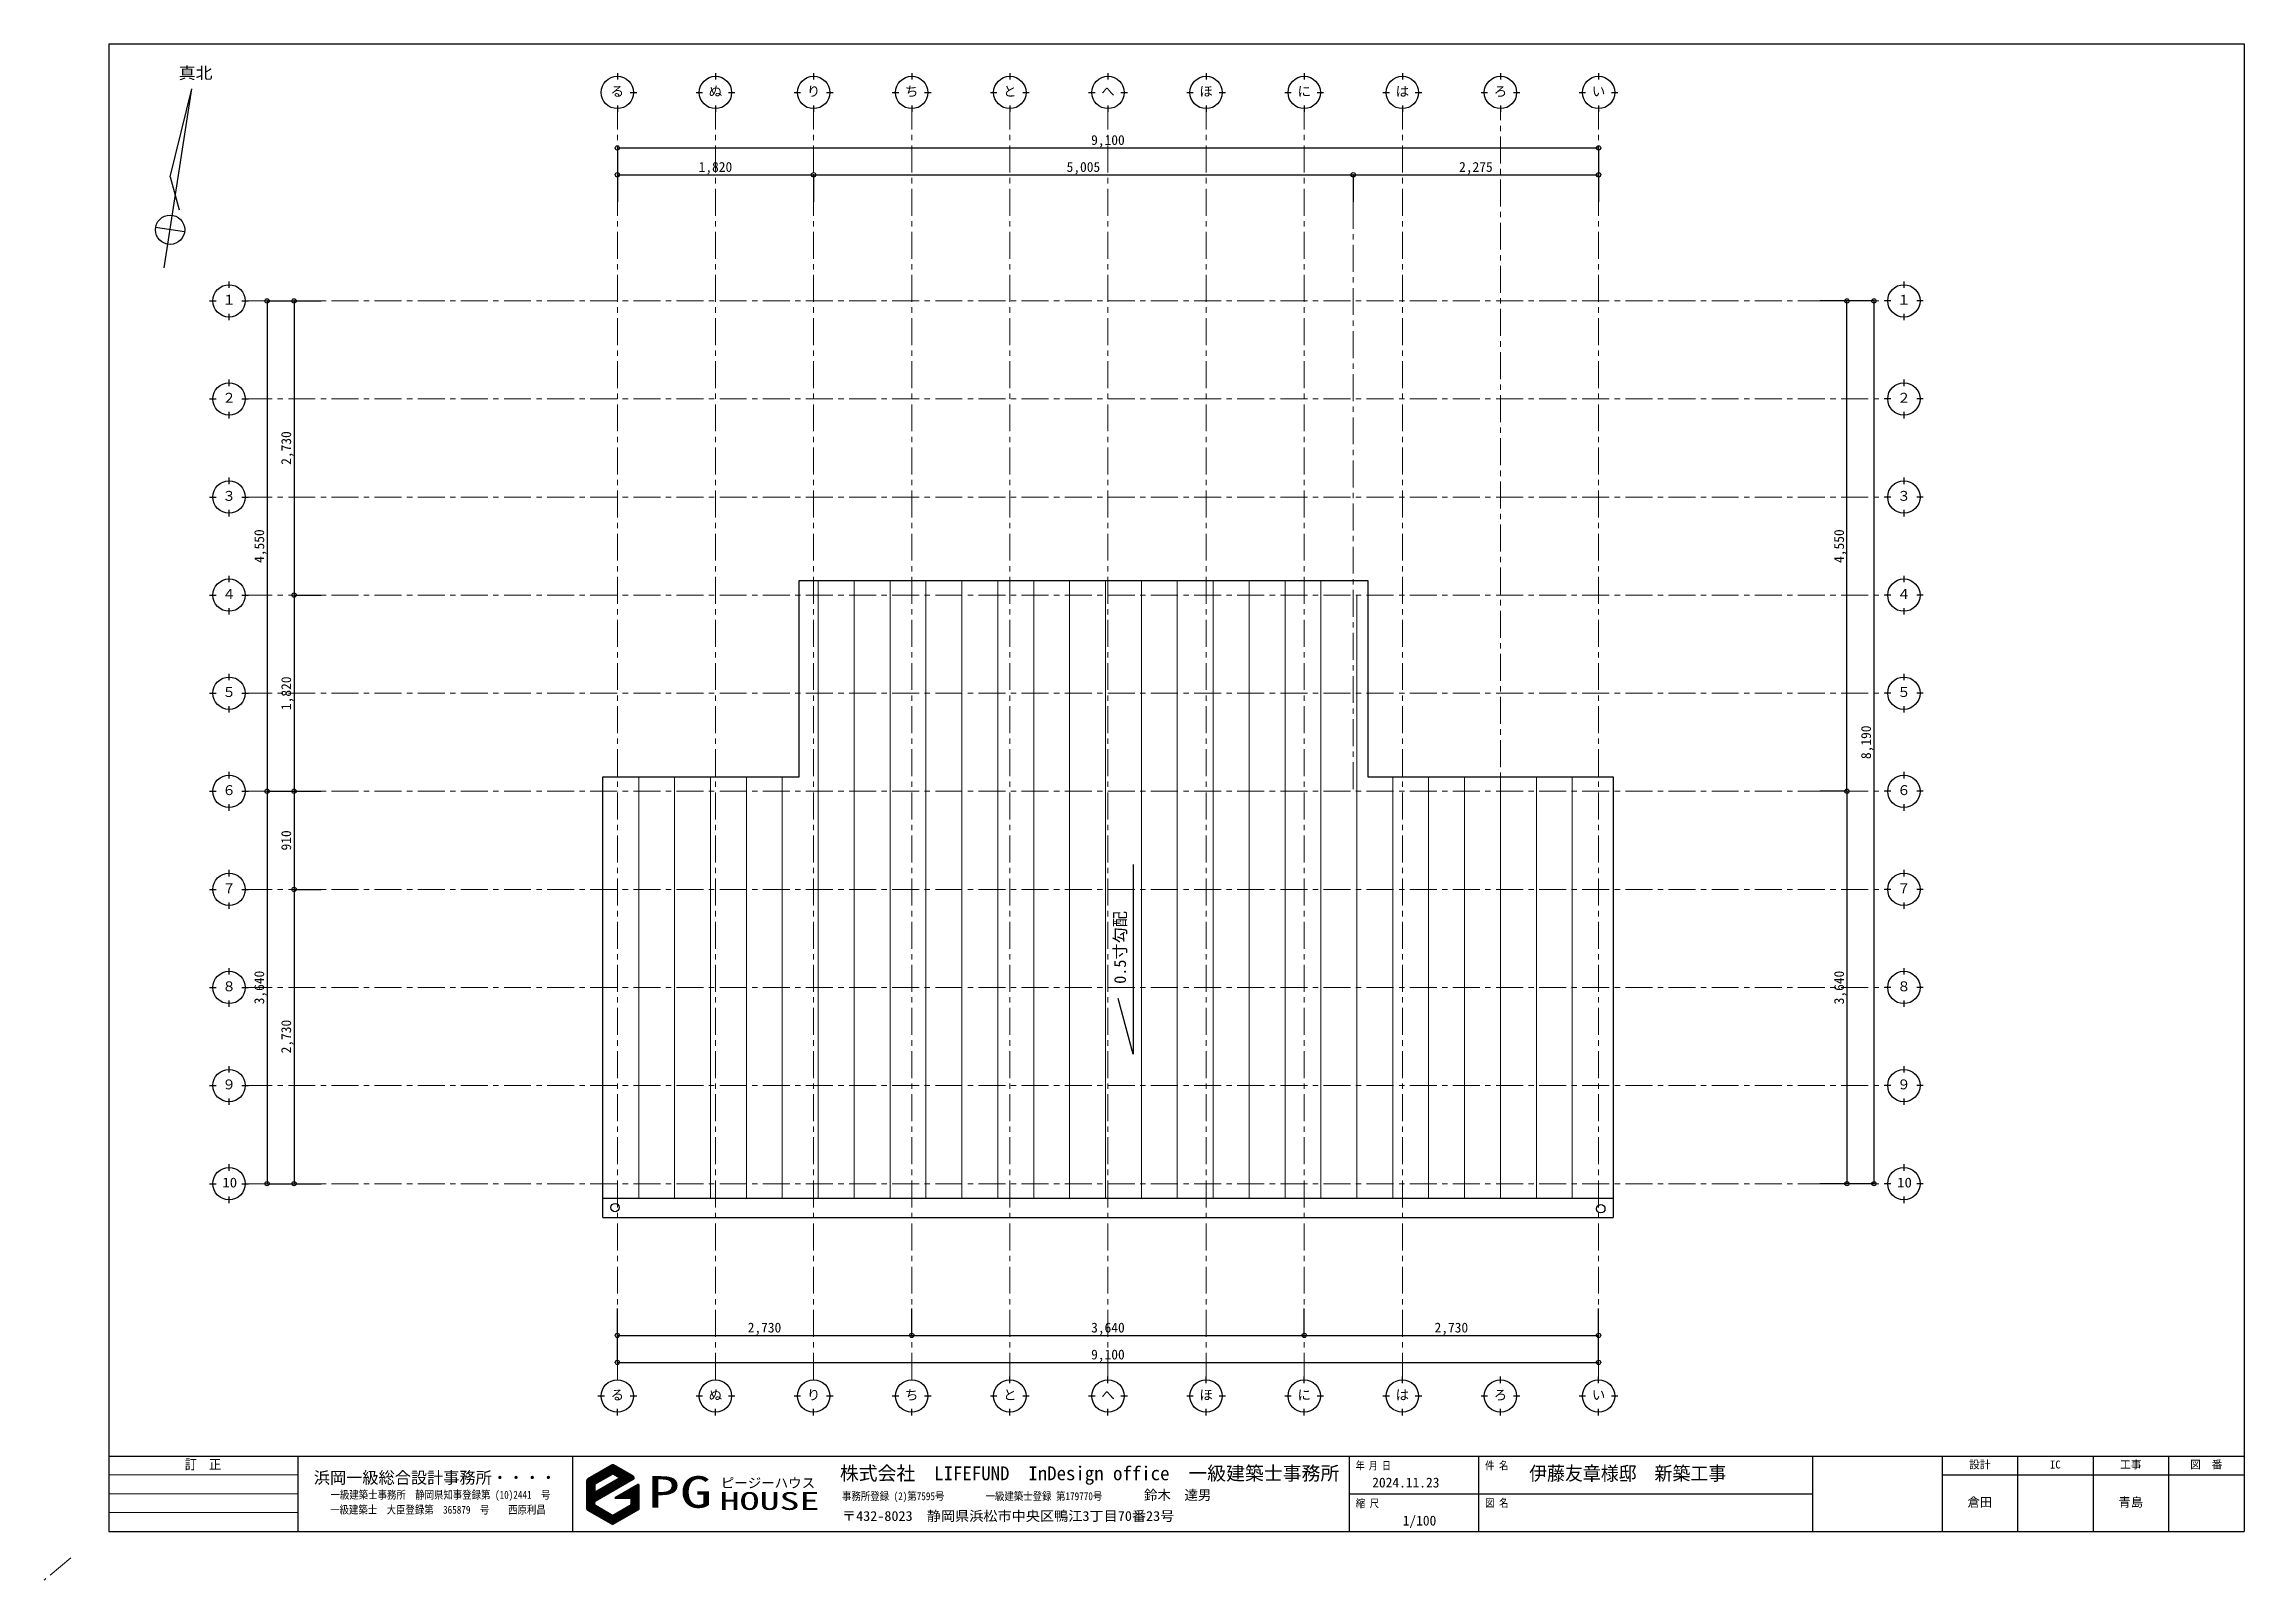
# Model space of a CAD drawing. Units: millimetres at full size, sheet at 1:50. Extents: x -21826 to 54909, y -26252 to 22610.
# Drawn here: x 34507 to 54909, y -7408 to 6842 of the extents above; entities that cross this region are included whole.
import ezdxf
from ezdxf.enums import TextEntityAlignment as Align

# ---------------------------------------------------------------- set-up
doc = ezdxf.new("R2010")
doc.units = ezdxf.units.MM
doc.header["$LTSCALE"] = 50
doc.header["$PDMODE"] = 32
doc.header["$PDSIZE"] = 40
doc.linetypes.add('CHAIN1', pattern=[8, 5, -1, 1, -1])
for name, color, linetype, lineweight in [('3-1_通り芯・通り番号', 7, 'Continuous', 25), ('3-8_ハッチング', 4, 'Continuous', 9), ('3-9_建築設備', 5, 'Continuous', 25), ('3-A_文字', 7, 'Continuous', 25), ('3-F_寸法・方位', 7, 'Continuous', 25), ('F-1_凡例（一般）', 7, 'Continuous', 25), ('F-F_図面枠（共通）', 7, 'Continuous', 25)]:
    doc.layers.add(name, color=color, linetype=linetype, lineweight=lineweight)
doc.styles.add('ＭＳ ゴシック', font='')
doc.styles.get('ＭＳ ゴシック').set_extended_font_data('MS Gothic')

msp = doc.modelspace()

# ---------------------------------------------------------------- texts
at = {"layer": '3-9_建築設備', "color": 7, "style": 'ＭＳ ゴシック', "width": 1.05}
msp.add_text('真北', height=110, dxfattribs=at).set_placement((35754.42, 6485.03), align=Align.BOTTOM_LEFT)
at = {"layer": '3-A_文字', "style": 'ＭＳ ゴシック'}
for s, p in [('る', (39761.18, 6329.82)), ('ぬ', (40671.18, 6329.82)), ('り', (41581.18, 6329.82)), ('ち', (42491.18, 6329.82)), ('と', (43401.18, 6329.82)), ('へ', (44311.18, 6329.82)), ('ほ', (45221.18, 6329.82)), ('に', (46131.18, 6329.82)), ('は', (47041.18, 6329.82)), ('ろ', (47951.18, 6329.82)), ('い', (48861.18, 6329.82)), ('１', (36160.26, 4396.3)), ('１', (51692.47, 4396.3)), ('２', (36160.26, 3486.3)), ('２', (51692.47, 3486.3)), ('３', (36160.26, 2576.3)), ('３', (51692.47, 2576.3)), ('４', (36160.26, 1666.3)), ('４', (51692.47, 1666.3)), ('５', (36160.26, 756.3)), ('５', (51692.47, 756.3)), ('６', (36160.26, -153.7)), ('６', (51692.47, -153.7)), ('７', (36160.26, -1063.7)), ('７', (51692.47, -1063.7)), ('８', (36160.26, -1973.7)), ('８', (51692.47, -1973.7)), ('９', (36160.26, -2883.7)), ('９', (51692.47, -2883.7)), ('る', (39761.18, -5763.7)), ('ぬ', (40671.18, -5763.7)), ('り', (41581.18, -5763.7)), ('ち', (42491.18, -5763.7)), ('と', (43401.18, -5763.7)), ('へ', (44311.18, -5763.7)), ('ほ', (45221.18, -5763.7)), ('に', (46131.18, -5763.7)), ('は', (47041.18, -5763.7)), ('ろ', (47951.18, -5763.7)), ('い', (48861.18, -5763.7))]:
    msp.add_text(s, height=91.64, dxfattribs=at).set_placement(p, align=Align.BOTTOM_LEFT)
msp.add_text('0.5寸勾配', height=110, rotation=90, dxfattribs=at).set_placement((44573.9, -1876.82), align=Align.BOTTOM_LEFT)
at = {"layer": '3-A_文字', "style": 'ＭＳ ゴシック', "width": 1.1}
for p in [(36160.26, -3793.7), (51692.47, -3793.7)]:
    msp.add_text('10', height=91.64, dxfattribs=at).set_placement(p, align=Align.BOTTOM_LEFT)
at = {"layer": '3-F_寸法・方位', "style": 'ＭＳ ゴシック'}
for s, p in [('9,100', (44217.43, 5878.09)), ('1,820', (40577.43, 5628.09)), ('5,005', (43989.93, 5628.09)), ('2,275', (47629.93, 5628.09)), ('2,730', (41032.43, -5139.39)), ('3,640', (44217.43, -5139.39)), ('2,730', (47402.43, -5139.39)), ('9,100', (44217.43, -5389.39))]:
    msp.add_text(s, height=91.64, dxfattribs=at).set_placement(p, align=Align.BOTTOM_LEFT)
for s, p in [('2,730', (36825.61, 2937.55)), ('4,550', (36575.61, 2027.55)), ('4,550', (51226.94, 2027.55)), ('1,820', (36825.61, 662.55)), ('8,190', (51476.94, 207.55)), ('910', (36825.61, -639.95)), ('3,640', (36575.61, -2067.45)), ('3,640', (51226.94, -2067.45)), ('2,730', (36825.61, -2522.45))]:
    msp.add_text(s, height=91.64, rotation=90, dxfattribs=at).set_placement(p, align=Align.BOTTOM_LEFT)
at = {"layer": 'F-1_凡例（一般）', "style": 'ＭＳ ゴシック'}
for s, height, width, p in [('PG', 293.3, 1.5, (40104.29, -6826)), ('HOUSE', 165, 1.65, (40772.07, -6807.22)), ('事務所登録 (2)第7595号', 73.31, 0.85, (41907.36, -6689.19)), ('一級建築士登録 第179770号', 73.31, 0.85, (43239.22, -6689.19)), ('〒432-8023\u3000静岡県浜松市中央区鴨江3丁目70番23号', 91.64, 1.05, (41907.05, -6887.55))]:
    msp.add_text(s, height=height, dxfattribs=dict(at, width=width)).set_placement(p, align=Align.BOTTOM_LEFT)
for s, height, p in [('ピージーハウス', 91.64, (40783.29, -6580.67)), ('株式会社\u3000LIFEFUND\u3000InDesign office\u3000一級建築士事務所', 128.3, (41886.9, -6520.72)), ('鈴木\u3000達男', 91.64, (44707.71, -6692.81))]:
    msp.add_text(s, height=height, dxfattribs=at).set_placement(p, align=Align.BOTTOM_LEFT)
at = {"layer": 'F-F_図面枠（共通）', "style": 'ＭＳ ゴシック'}
for s, height, width, p in [('訂\u3000正', 91.64, 0.9, (35811.7, -6408.13)), ('年 月 日', 73.31, 0.8, (46671.42, -6405.49)), ('件 名', 73.31, 0.85, (47871.42, -6405.49)), ('伊藤友章様邸\u3000新築工事', 128.3, 0.95, (48279.33, -6521.96)), ('一級建築士\u3000大臣登録第\u3000365879\u3000号\u3000\u3000西原利昌', 73.31, 0.85, (37160.47, -6814.76)), ('一級建築士事務所\u3000静岡県知事登録第 (10)2441\u3000号', 73.31, 0.85, (37163.85, -6676.17)), ('縮 尺', 73.31, 0.85, (46671.42, -6755.49)), ('図 名', 73.31, 0.85, (47871.77, -6752.25))]:
    msp.add_text(s, height=height, dxfattribs=dict(at, width=width)).set_placement(p, align=Align.BOTTOM_LEFT)
for s, height, p in [('設計', 73.31, (52359.2, -6395.63)), ('IC', 73.31, (53109.2, -6395.63)), ('工事', 73.31, (53759.2, -6395.63)), ('図\u3000番', 73.31, (54409.2, -6395.63)), ('浜岡一級総合設計事務所・・・・', 110, (37008.83, -6546.42)), ('倉田', 84.31, (52344.2, -6753.13)), ('青島', 84.31, (53744.2, -6753.13)), ('1/100', 91.64, (47107.04, -6930.06))]:
    msp.add_text(s, height=height, dxfattribs=at).set_placement(p, align=Align.BOTTOM_LEFT)
at = {"layer": 'F-F_図面枠（共通）', "color": 3, "style": 'ＭＳ ゴシック'}
msp.add_text('2024.11.23', height=91.64, dxfattribs=at).set_placement((46824.43, -6577.13), align=Align.BOTTOM_LEFT)

# ---------------------------------------------------------------- linework, layer by layer
at = {"layer": '3-1_通り芯・通り番号'}
for p, q in [((39823.68, 6572.32), (39823.68, 6512.32)), ((40733.68, 6572.32), (40733.68, 6512.32)), ((41643.68, 6572.32), (41643.68, 6512.32)), ((42553.68, 6572.32), (42553.68, 6512.32)), ((43463.68, 6572.32), (43463.68, 6512.32)), ((44373.68, 6572.32), (44373.68, 6512.32)), ((45283.68, 6572.32), (45283.68, 6512.32)), ((46193.68, 6572.32), (46193.68, 6512.32)), ((47103.68, 6572.32), (47103.68, 6512.32)), ((48013.68, 6572.32), (48013.68, 6512.32)), ((48923.68, 6572.32), (48923.68, 6512.32)), ((39943.68, 6392.32), (40003.68, 6392.32)), ((40553.68, 6392.32), (40613.68, 6392.32)), ((40853.68, 6392.32), (40913.68, 6392.32)), ((41463.68, 6392.32), (41523.68, 6392.32)), ((41763.68, 6392.32), (41823.68, 6392.32)), ((42373.68, 6392.32), (42433.68, 6392.32)), ((42673.68, 6392.32), (42733.68, 6392.32)), ((43283.68, 6392.32), (43343.68, 6392.32)), ((43583.68, 6392.32), (43643.68, 6392.32)), ((44193.68, 6392.32), (44253.68, 6392.32)), ((44493.68, 6392.32), (44553.68, 6392.32)), ((45103.68, 6392.32), (45163.68, 6392.32)), ((45403.68, 6392.32), (45463.68, 6392.32)), ((46013.68, 6392.32), (46073.68, 6392.32)), ((46313.68, 6392.32), (46373.68, 6392.32)), ((46923.68, 6392.32), (46983.68, 6392.32)), ((47223.68, 6392.32), (47283.68, 6392.32)), ((47833.68, 6392.32), (47893.68, 6392.32)), ((48133.68, 6392.32), (48193.68, 6392.32)), ((48743.68, 6392.32), (48803.68, 6392.32)), ((49043.68, 6392.32), (49103.68, 6392.32)), ((39823.68, 6272.32), (39823.68, 6212.32)), ((40733.68, 6272.32), (40733.68, 6212.32)), ((41643.68, 6272.32), (41643.68, 6212.32)), ((42553.68, 6272.32), (42553.68, 6212.32)), ((43463.68, 6272.32), (43463.68, 6212.32)), ((44373.68, 6272.32), (44373.68, 6212.32)), ((45283.68, 6272.32), (45283.68, 6212.32)), ((46193.68, 6272.32), (46193.68, 6212.32)), ((47103.68, 6272.32), (47103.68, 6212.32)), ((48013.68, 6272.32), (48013.68, 6212.32)), ((48923.68, 6272.32), (48923.68, 6212.32)), ((36222.76, 4578.8), (36222.76, 4638.8)), ((51754.97, 4638.8), (51754.97, 4578.8)), ((36042.76, 4458.8), (36102.76, 4458.8)), ((36222.76, 4278.8), (36222.76, 4338.8)), ((36342.76, 4458.8), (36402.76, 4458.8)), ((51634.97, 4458.8), (51574.97, 4458.8)), ((51754.97, 4338.8), (51754.97, 4278.8)), ((51934.97, 4458.8), (51874.97, 4458.8)), ((36222.76, 3668.8), (36222.76, 3728.8)), ((51754.97, 3728.8), (51754.97, 3668.8)), ((36042.76, 3548.8), (36102.76, 3548.8)), ((36342.76, 3548.8), (36402.76, 3548.8)), ((51634.97, 3548.8), (51574.97, 3548.8)), ((51934.97, 3548.8), (51874.97, 3548.8)), ((36222.76, 3368.8), (36222.76, 3428.8)), ((51754.97, 3428.8), (51754.97, 3368.8)), ((36222.76, 2758.8), (36222.76, 2818.8)), ((51754.97, 2818.8), (51754.97, 2758.8)), ((36042.76, 2638.8), (36102.76, 2638.8)), ((36222.76, 2458.8), (36222.76, 2518.8)), ((36342.76, 2638.8), (36402.76, 2638.8)), ((51634.97, 2638.8), (51574.97, 2638.8)), ((51754.97, 2518.8), (51754.97, 2458.8)), ((51934.97, 2638.8), (51874.97, 2638.8)), ((36222.76, 1848.8), (36222.76, 1908.8)), ((51754.97, 1908.8), (51754.97, 1848.8)), ((36042.76, 1728.8), (36102.76, 1728.8)), ((36342.76, 1728.8), (36402.76, 1728.8)), ((51634.97, 1728.8), (51574.97, 1728.8)), ((51934.97, 1728.8), (51874.97, 1728.8)), ((36222.76, 1548.8), (36222.76, 1608.8)), ((51754.97, 1608.8), (51754.97, 1548.8)), ((36042.76, 818.8), (36102.76, 818.8)), ((36222.76, 938.8), (36222.76, 998.8)), ((36342.76, 818.8), (36402.76, 818.8)), ((51634.97, 818.8), (51574.97, 818.8)), ((51754.97, 998.8), (51754.97, 938.8)), ((51934.97, 818.8), (51874.97, 818.8)), ((36222.76, 638.8), (36222.76, 698.8)), ((51754.97, 698.8), (51754.97, 638.8)), ((36222.76, 28.8), (36222.76, 88.8)), ((51754.97, 88.8), (51754.97, 28.8)), ((36042.76, -91.2), (36102.76, -91.2)), ((36342.76, -91.2), (36402.76, -91.2)), ((51634.97, -91.2), (51574.97, -91.2)), ((51934.97, -91.2), (51874.97, -91.2)), ((36222.76, -271.2), (36222.76, -211.2)), ((51754.97, -211.2), (51754.97, -271.2)), ((36042.76, -1001.2), (36102.76, -1001.2)), ((36222.76, -881.2), (36222.76, -821.2)), ((36342.76, -1001.2), (36402.76, -1001.2)), ((51634.97, -1001.2), (51574.97, -1001.2)), ((51754.97, -821.2), (51754.97, -881.2)), ((51934.97, -1001.2), (51874.97, -1001.2)), ((36222.76, -1181.2), (36222.76, -1121.2)), ((51754.97, -1121.2), (51754.97, -1181.2)), ((36222.76, -1791.2), (36222.76, -1731.2)), ((51754.97, -1731.2), (51754.97, -1791.2)), ((36042.76, -1911.2), (36102.76, -1911.2)), ((36222.76, -2091.2), (36222.76, -2031.2)), ((36342.76, -1911.2), (36402.76, -1911.2)), ((51634.97, -1911.2), (51574.97, -1911.2)), ((51754.97, -2031.2), (51754.97, -2091.2)), ((51934.97, -1911.2), (51874.97, -1911.2)), ((36222.76, -2701.2), (36222.76, -2641.2)), ((51754.97, -2641.2), (51754.97, -2701.2)), ((36042.76, -2821.2), (36102.76, -2821.2)), ((36342.76, -2821.2), (36402.76, -2821.2)), ((51634.97, -2821.2), (51574.97, -2821.2)), ((51934.97, -2821.2), (51874.97, -2821.2)), ((36222.76, -3001.2), (36222.76, -2941.2)), ((51754.97, -2941.2), (51754.97, -3001.2)), ((36222.76, -3611.2), (36222.76, -3551.2)), ((51754.97, -3551.2), (51754.97, -3611.2)), ((36042.76, -3731.2), (36102.76, -3731.2)), ((36222.76, -3911.2), (36222.76, -3851.2)), ((36342.76, -3731.2), (36402.76, -3731.2)), ((51634.97, -3731.2), (51574.97, -3731.2)), ((51754.97, -3851.2), (51754.97, -3911.2)), ((51934.97, -3731.2), (51874.97, -3731.2)), ((39703.68, -5701.2), (39643.68, -5701.2)), ((40003.68, -5701.2), (39943.68, -5701.2)), ((40613.68, -5701.2), (40553.68, -5701.2)), ((40913.68, -5701.2), (40853.68, -5701.2)), ((41523.68, -5701.2), (41463.68, -5701.2)), ((41823.68, -5701.2), (41763.68, -5701.2)), ((42433.68, -5701.2), (42373.68, -5701.2)), ((42733.68, -5701.2), (42673.68, -5701.2)), ((43343.68, -5701.2), (43283.68, -5701.2)), ((43463.68, -5581.2), (43463.68, -5521.2)), ((43643.68, -5701.2), (43583.68, -5701.2)), ((44253.68, -5701.2), (44193.68, -5701.2)), ((44373.68, -5581.2), (44373.68, -5521.2)), ((44553.68, -5701.2), (44493.68, -5701.2)), ((45163.68, -5701.2), (45103.68, -5701.2)), ((45283.68, -5581.2), (45283.68, -5521.2)), ((45463.68, -5701.2), (45403.68, -5701.2)), ((46073.68, -5701.2), (46013.68, -5701.2)), ((46193.68, -5581.2), (46193.68, -5521.2)), ((46373.68, -5701.2), (46313.68, -5701.2)), ((46983.68, -5701.2), (46923.68, -5701.2)), ((47103.68, -5581.2), (47103.68, -5521.2)), ((47283.68, -5701.2), (47223.68, -5701.2)), ((47893.68, -5701.2), (47833.68, -5701.2)), ((48013.68, -5581.2), (48013.68, -5521.2)), ((48193.68, -5701.2), (48133.68, -5701.2)), ((48803.68, -5701.2), (48743.68, -5701.2)), ((48923.68, -5581.2), (48923.68, -5521.2)), ((49103.68, -5701.2), (49043.68, -5701.2)), ((39823.68, -5881.2), (39823.68, -5821.2)), ((40733.68, -5881.2), (40733.68, -5821.2)), ((41643.68, -5881.2), (41643.68, -5821.2)), ((42553.68, -5881.2), (42553.68, -5821.2)), ((43463.68, -5881.2), (43463.68, -5821.2)), ((44373.68, -5881.2), (44373.68, -5821.2)), ((45283.68, -5881.2), (45283.68, -5821.2)), ((46193.68, -5881.2), (46193.68, -5821.2)), ((47103.68, -5881.2), (47103.68, -5821.2)), ((48013.68, -5881.2), (48013.68, -5821.2)), ((48923.68, -5881.2), (48923.68, -5821.2))]:
    msp.add_line(p, q, dxfattribs=at)
at = {"layer": '3-1_通り芯・通り番号', "color": 1, "linetype": 'CHAIN1', "lineweight": 18}
for p, q in [((39823.68, -5551.2), (39823.68, 6242.32)), ((40733.68, -5551.2), (40733.68, 6242.32)), ((41643.68, -5551.2), (41643.68, 6242.32)), ((42553.68, -5551.2), (42553.68, 6242.32)), ((43463.68, -5551.2), (43463.68, 6242.32)), ((44373.68, -5551.2), (44373.68, 6242.32)), ((45283.68, -5551.2), (45283.68, 6242.32)), ((46193.68, -5551.2), (46193.68, 6242.32)), ((47103.68, -5551.2), (47103.68, 6242.32)), ((48013.68, -3866.2), (48013.68, 6242.32)), ((48923.68, -5551.2), (48923.68, 6242.32)), ((46648.68, 5378.09), (46648.68, -91.2)), ((36372.76, 4458.8), (51604.97, 4458.8)), ((36372.76, 3548.8), (51604.97, 3548.8)), ((36372.76, 2638.8), (51604.97, 2638.8)), ((36372.76, 1728.8), (51604.97, 1728.8)), ((36372.76, 818.8), (51604.97, 818.8)), ((36372.76, -91.2), (51604.97, -91.2)), ((36372.76, -1001.2), (51604.97, -1001.2)), ((36372.76, -1911.2), (51604.97, -1911.2)), ((36372.76, -2821.2), (51604.97, -2821.2)), ((36372.76, -3731.2), (51604.97, -3731.2))]:
    msp.add_line(p, q, dxfattribs=at)
at = {"layer": '3-1_通り芯・通り番号'}
for centre in [(39823.68, 6392.32), (40733.68, 6392.32), (41643.68, 6392.32), (42553.68, 6392.32), (43463.68, 6392.32), (44373.68, 6392.32), (45283.68, 6392.32), (46193.68, 6392.32), (47103.68, 6392.32), (48013.68, 6392.32), (48923.68, 6392.32), (36222.76, 4458.8), (51754.97, 4458.8), (36222.76, 3548.8), (51754.97, 3548.8), (36222.76, 2638.8), (51754.97, 2638.8), (36222.76, 1728.8), (51754.97, 1728.8), (36222.76, 818.8), (51754.97, 818.8), (36222.76, -91.2), (51754.97, -91.2), (36222.76, -1001.2), (51754.97, -1001.2), (36222.76, -1911.2), (51754.97, -1911.2), (36222.76, -2821.2), (51754.97, -2821.2), (36222.76, -3731.2), (51754.97, -3731.2), (39823.68, -5701.2), (40733.68, -5701.2), (41643.68, -5701.2), (42553.68, -5701.2), (43463.68, -5701.2), (44373.68, -5701.2), (45283.68, -5701.2), (46193.68, -5701.2), (47103.68, -5701.2), (48013.68, -5701.2), (48923.68, -5701.2)]:
    msp.add_circle(centre, 150, dxfattribs=at)
at = {"layer": '3-8_ハッチング', "color": 2}
for p, q in [((41686.68, -3866.2), (41686.68, 1863.8)), ((42019.68, -3866.2), (42019.68, 1863.8)), ((42352.68, -3866.2), (42352.68, 1863.8)), ((42685.68, -3866.2), (42685.68, 1863.8)), ((43018.68, -3866.2), (43018.68, 1863.8)), ((43351.68, -3866.2), (43351.68, 1863.8)), ((43684.68, -3866.2), (43684.68, 1863.8)), ((44017.68, -3866.2), (44017.68, 1863.8)), ((44350.68, -3866.2), (44350.68, 1863.8)), ((44683.68, -3866.2), (44683.68, 1863.8)), ((45016.68, -3866.2), (45016.68, 1863.8)), ((45349.68, -3866.2), (45349.68, 1863.8)), ((45682.68, -3866.2), (45682.68, 1863.8)), ((46015.68, -3866.2), (46015.68, 1863.8)), ((46348.68, -3866.2), (46348.68, 1863.8)), ((46681.68, -3866.2), (46681.68, 1728.8)), ((40021.68, -3866.2), (40021.68, 43.8)), ((40354.68, -3866.2), (40354.68, 43.8)), ((40687.68, -3866.2), (40687.68, 43.8)), ((41020.68, -3866.2), (41020.68, 43.8)), ((41353.68, -3866.2), (41353.68, 43.8)), ((47014.68, -3866.2), (47014.68, 43.8)), ((47347.68, -3866.2), (47347.68, 43.8)), ((47680.68, -3866.2), (47680.68, 43.8)), ((48013.68, -3866.2), (48013.68, 43.8)), ((48346.68, -3866.2), (48346.68, 43.8)), ((48679.68, -3866.2), (48679.68, 43.8))]:
    msp.add_line(p, q, dxfattribs=at)
at = {"layer": '3-9_建築設備', "color": 7}
for p, q in [((35621.24, 4765.07), (35878.37, 6425.28)), ((35676.72, 5609.84), (35878.37, 6425.28)), ((35676.72, 5609.84), (35760.27, 5303.96)), ((35809.9, 5097.7), (35542.04, 5139.18))]:
    msp.add_line(p, q, dxfattribs=at)
msp.add_circle((35675.97, 5118.44), 135.52, dxfattribs=at)
at = {"layer": '3-F_寸法・方位'}
for p, q in [((39823.68, 5878.09), (48923.68, 5878.09)), ((39823.68, 5878.09), (39823.68, 5628.09)), ((48923.68, 5878.09), (48923.68, 5628.09)), ((39823.68, 5628.09), (41643.68, 5628.09)), ((39823.68, 5628.09), (39823.68, 5378.09)), ((41643.68, 5628.09), (41643.68, 5378.09)), ((41643.68, 5628.09), (46648.68, 5628.09)), ((46648.68, 5628.09), (46648.68, 5378.09)), ((46648.68, 5628.09), (48923.68, 5628.09)), ((48923.68, 5628.09), (48923.68, 5378.09)), ((36575.61, 4458.8), (36575.61, -91.2)), ((36575.61, 4458.8), (36825.61, 4458.8)), ((36825.61, 4458.8), (36825.61, 1728.8)), ((36825.61, 4458.8), (37075.61, 4458.8)), ((51226.94, 4458.8), (50976.94, 4458.8)), ((51476.94, 4458.8), (51226.94, 4458.8)), ((51226.94, -91.2), (51226.94, 4458.8)), ((51476.94, 4458.8), (51476.94, -3731.2)), ((41508.68, 1863.8), (46783.68, 1863.8)), ((41508.68, 43.8), (41508.68, 1863.8)), ((46783.68, 1863.8), (46783.68, 43.8)), ((36825.61, 1728.8), (37075.61, 1728.8)), ((36825.61, 1728.8), (36825.61, -91.2)), ((39688.68, 43.8), (41508.68, 43.8)), ((39688.68, -4046.2), (39688.68, 43.8)), ((46783.68, 43.8), (49058.68, 43.8)), ((49058.68, 43.8), (49058.68, -4046.2)), ((36575.61, -91.2), (36825.61, -91.2)), ((36575.61, -91.2), (36575.61, -3731.2)), ((36825.61, -91.2), (37075.61, -91.2)), ((36825.61, -91.2), (36825.61, -1001.2)), ((51226.94, -91.2), (50976.94, -91.2)), ((51226.94, -91.2), (50976.94, -91.2)), ((51226.94, -91.2), (51226.94, -3731.2)), ((44607.51, -770.15), (44607.51, -2530.84)), ((36825.61, -1001.2), (37075.61, -1001.2)), ((36825.61, -1001.2), (36825.61, -3731.2)), ((44607.51, -2530.84), (44469.14, -2014.46)), ((36575.61, -3731.2), (36825.61, -3731.2)), ((36825.61, -3731.2), (37075.61, -3731.2)), ((39688.68, -3866.2), (49058.68, -3866.2)), ((51226.94, -3731.2), (50976.94, -3731.2)), ((51476.94, -3731.2), (51226.94, -3731.2)), ((39688.68, -4046.2), (49058.68, -4046.2)), ((39823.68, -5139.39), (39823.68, -4889.39)), ((42553.68, -5139.39), (42553.68, -4889.39)), ((46193.68, -5139.39), (46193.68, -4889.39)), ((48923.68, -5139.39), (48923.68, -4889.39)), ((39823.68, -5389.39), (39823.68, -5139.39)), ((39823.68, -5139.39), (42553.68, -5139.39)), ((42553.68, -5139.39), (46193.68, -5139.39)), ((46193.68, -5139.39), (48923.68, -5139.39)), ((48923.68, -5389.39), (48923.68, -5139.39)), ((39823.68, -5389.39), (48923.68, -5389.39))]:
    msp.add_line(p, q, dxfattribs=at)
for centre in [(39802.16, -3952.98), (48944.48, -3963.84)]:
    msp.add_circle(centre, 38.67, dxfattribs=at)
for p in [(39823.68, 5878.09), (48923.68, 5878.09), (39823.68, 5628.09), (41643.68, 5628.09), (46648.68, 5628.09), (48923.68, 5628.09), (36575.61, 4458.8), (36825.61, 4458.8), (51226.94, 4458.8), (51476.94, 4458.8), (36825.61, 1728.8), (36575.61, -91.2), (36825.61, -91.2), (51226.94, -91.2), (36825.61, -1001.2), (36575.61, -3731.2), (36825.61, -3731.2), (51226.94, -3731.2), (51476.94, -3731.2), (39823.68, -5139.39), (42553.68, -5139.39), (46193.68, -5139.39), (48923.68, -5139.39), (39823.68, -5389.39), (48923.68, -5389.39)]:
    msp.add_point(p, dxfattribs=at)
at = {"layer": 'F-1_凡例（一般）'}
for p, q in [((39542.61, -6631.75), (39676.18, -6400.41)), ((39542.61, -6619.6), (39665.65, -6406.49)), ((39542.61, -6607.45), (39655.13, -6412.56)), ((39542.61, -6595.3), (39644.61, -6418.64)), ((39542.61, -6583.15), (39634.09, -6424.71)), ((39542.61, -6571), (39623.57, -6430.79)), ((39542.61, -6558.85), (39613.04, -6436.86)), ((39542.61, -6546.7), (39602.52, -6442.94)), ((39542.61, -6534.55), (39592, -6449.01)), ((39542.61, -6522.4), (39581.48, -6455.09)), ((39542.61, -6510.25), (39570.96, -6461.16)), ((39542.61, -6498.1), (39560.43, -6467.24)), ((39542.61, -6485.95), (39549.91, -6473.31)), ((39542.61, -6643.9), (39611.16, -6525.17)), ((39618.15, -6513.06), (39686.7, -6394.34)), ((39628.68, -6506.99), (39697.22, -6388.26)), ((39639.2, -6500.91), (39707.74, -6382.19)), ((39649.72, -6494.84), (39718.27, -6376.11)), ((39660.24, -6488.76), (39728.79, -6370.04)), ((39667.95, -6645.51), (39736.5, -6526.79)), ((39670.76, -6482.69), (39739.31, -6363.96)), ((39678.47, -6639.44), (39747.02, -6520.71)), ((39681.29, -6476.61), (39749.83, -6357.89)), ((39688.99, -6633.36), (39757.54, -6514.64)), ((39691.81, -6470.54), (39760.35, -6351.81)), ((39699.52, -6627.29), (39768.06, -6508.56)), ((39702.33, -6464.46), (39770.88, -6345.74)), ((39710.04, -6621.21), (39778.58, -6502.49)), ((39712.85, -6458.39), (39780.33, -6341.51)), ((39720.56, -6615.14), (39789.11, -6496.41)), ((39723.38, -6452.31), (39786.72, -6342.59)), ((39731.08, -6609.06), (39799.63, -6490.34)), ((39733.9, -6446.24), (39792, -6345.59)), ((39741.61, -6602.99), (39810.15, -6484.26)), ((39744.42, -6440.16), (39797.27, -6348.63)), ((39752.13, -6596.91), (39820.67, -6478.19)), ((39754.94, -6434.09), (39802.53, -6351.67)), ((39762.65, -6590.84), (39831.2, -6472.11)), ((39765.46, -6428.01), (39807.79, -6354.71)), ((39773.17, -6584.76), (39841.72, -6466.04)), ((39775.99, -6421.94), (39813.05, -6357.74)), ((39783.69, -6578.69), (39852.24, -6459.96)), ((39784.04, -6420.14), (39818.31, -6360.78)), ((39789.3, -6423.18), (39823.57, -6363.82)), ((39794.22, -6572.61), (39891.97, -6403.31)), ((39794.56, -6426.22), (39828.83, -6366.86)), ((39799.82, -6429.26), (39834.09, -6369.89)), ((39804.74, -6566.54), (39897.23, -6406.34)), ((39805.08, -6432.29), (39839.35, -6372.93)), ((39810.34, -6435.33), (39844.62, -6375.97)), ((39815.26, -6560.46), (39902.49, -6409.38)), ((39815.6, -6438.37), (39849.88, -6379.01)), ((39820.86, -6441.41), (39855.14, -6382.04)), ((39825.78, -6554.39), (39907.75, -6412.42)), ((39826.13, -6444.44), (39860.4, -6385.08)), ((39831.39, -6447.48), (39865.66, -6388.12)), ((39836.31, -6548.31), (39913.01, -6415.46)), ((39836.65, -6450.52), (39870.92, -6391.16)), ((39841.91, -6453.56), (39876.18, -6394.19)), ((39846.83, -6542.24), (39918.27, -6418.49)), ((39847.17, -6456.59), (39881.44, -6397.23)), ((39852.43, -6459.63), (39886.7, -6400.27)), ((39857.35, -6536.16), (39923.53, -6421.53)), ((39867.87, -6530.09), (39928.79, -6424.57)), ((39878.39, -6524.01), (39934.05, -6427.61)), ((39888.92, -6517.94), (39939.32, -6430.64)), ((39899.44, -6511.86), (39944.58, -6433.68)), ((39909.96, -6505.79), (39949.84, -6436.72)), ((39920.48, -6499.71), (39955.1, -6439.76)), ((39931.01, -6493.64), (39960.36, -6442.79)), ((39940.25, -6647.72), (40009.77, -6527.31)), ((39941.53, -6487.56), (39965.62, -6445.83)), ((39947.27, -6647.72), (40020.29, -6521.24)), ((39952.05, -6481.49), (39970.88, -6448.87)), ((39962.57, -6475.41), (39975.52, -6452.99)), ((39973.3, -6468.99), (39977.36, -6461.94)), ((39542.61, -6656.05), (39611.16, -6537.32)), ((39542.61, -6668.2), (39611.16, -6549.47)), ((39542.61, -6680.35), (39611.16, -6561.62)), ((39542.61, -6692.5), (39611.16, -6573.77)), ((39542.61, -6704.65), (39611.16, -6585.92)), ((39542.61, -6741.1), (39631.27, -6587.54)), ((39542.61, -6728.95), (39620.75, -6593.61)), ((39542.61, -6716.8), (39611.16, -6598.07)), ((39543.68, -6751.4), (39641.8, -6581.46)), ((39547.82, -6756.39), (39652.32, -6575.39)), ((39553.05, -6759.47), (39662.84, -6569.31)), ((39558.32, -6762.5), (39673.36, -6563.24)), ((39563.58, -6765.54), (39611.47, -6682.59)), ((39568.84, -6768.58), (39611.16, -6695.27)), ((39574.1, -6771.62), (39611.17, -6707.4)), ((39579.36, -6774.65), (39614, -6714.65)), ((39584.62, -6777.69), (39618.89, -6718.33)), ((39589.88, -6780.73), (39624.15, -6721.37)), ((39595.14, -6783.77), (39629.42, -6724.4)), ((39600.4, -6786.8), (39634.68, -6727.44)), ((39605.67, -6789.84), (39639.94, -6730.48)), ((39615.03, -6676.42), (39683.88, -6557.16)), ((39625.86, -6669.81), (39694.41, -6551.09)), ((39636.38, -6663.74), (39704.93, -6545.01)), ((39646.91, -6657.66), (39715.45, -6538.94)), ((39657.43, -6651.59), (39725.97, -6532.86)), ((39806.97, -6647.72), (39809.85, -6642.74)), ((39813.98, -6647.72), (39820.37, -6636.66)), ((39821, -6647.72), (39830.89, -6630.59)), ((39828.01, -6647.72), (39841.42, -6624.51)), ((39835.03, -6647.72), (39851.94, -6618.44)), ((39842.04, -6647.72), (39862.46, -6612.36)), ((39849.06, -6647.72), (39872.98, -6606.29)), ((39850.65, -6851.51), (39919.2, -6732.78)), ((39856.07, -6647.72), (39883.5, -6600.21)), ((39861.18, -6845.43), (39929.72, -6726.71)), ((39863.09, -6647.72), (39894.03, -6594.14)), ((39870.1, -6647.72), (39904.55, -6588.06)), ((39871.7, -6839.36), (39940.24, -6720.63)), ((39877.12, -6647.72), (39915.07, -6581.99)), ((39882.22, -6833.28), (39950.77, -6714.56)), ((39884.13, -6647.72), (39925.59, -6575.91)), ((39891.15, -6647.72), (39936.12, -6569.84)), ((39892.74, -6827.21), (40020.51, -6605.9)), ((39898.16, -6647.72), (39946.64, -6563.76)), ((39903.27, -6821.13), (40020.51, -6618.05)), ((39905.18, -6647.72), (39957.16, -6557.69)), ((39912.19, -6647.72), (39967.68, -6551.61)), ((39913.79, -6815.06), (40020.51, -6630.2)), ((39919.21, -6647.72), (39978.2, -6545.54)), ((39924.31, -6808.98), (40020.51, -6642.35)), ((39926.22, -6647.72), (39988.73, -6539.46)), ((39933.24, -6647.72), (39999.25, -6533.39)), ((39934.83, -6802.91), (40020.51, -6654.5)), ((39945.35, -6796.83), (40020.51, -6666.65)), ((39951.97, -6651.73), (40020.51, -6533)), ((39951.97, -6663.88), (40020.51, -6545.15)), ((39951.97, -6676.03), (40020.51, -6557.3)), ((39951.97, -6688.18), (40020.51, -6569.45)), ((39951.97, -6700.33), (40020.51, -6581.6)), ((39951.97, -6712.48), (40020.51, -6593.75)), ((39955.88, -6790.76), (40020.51, -6678.8)), ((39966.4, -6784.68), (40020.51, -6690.95)), ((39976.92, -6778.61), (40020.51, -6703.1)), ((39987.44, -6772.53), (40020.51, -6715.25)), ((39997.97, -6766.46), (40020.51, -6727.4)), ((39610.93, -6792.88), (39645.2, -6733.52)), ((39616.19, -6795.92), (39650.46, -6736.55)), ((39621.45, -6798.95), (39655.72, -6739.59)), ((39626.71, -6801.99), (39660.98, -6742.63)), ((39631.97, -6805.03), (39666.24, -6745.67)), ((39637.23, -6808.07), (39671.5, -6748.7)), ((39642.49, -6811.1), (39676.77, -6751.74)), ((39647.75, -6814.14), (39682.03, -6754.78)), ((39653.02, -6817.18), (39687.29, -6757.82)), ((39658.28, -6820.22), (39692.55, -6760.85)), ((39663.54, -6823.25), (39697.81, -6763.89)), ((39668.8, -6826.29), (39703.07, -6766.93)), ((39674.06, -6829.33), (39708.33, -6769.97)), ((39679.32, -6832.37), (39713.59, -6773)), ((39684.58, -6835.4), (39718.85, -6776.04)), ((39689.84, -6838.44), (39724.12, -6779.08)), ((39695.1, -6841.48), (39729.38, -6782.12)), ((39700.37, -6844.52), (39734.64, -6785.15)), ((39705.63, -6847.55), (39739.9, -6788.19)), ((39710.89, -6850.59), (39745.16, -6791.23)), ((39716.15, -6853.63), (39750.42, -6794.27)), ((39721.41, -6856.67), (39755.68, -6797.3)), ((39726.67, -6859.7), (39760.94, -6800.34)), ((39731.93, -6862.74), (39766.2, -6803.38)), ((39737.19, -6865.78), (39771.47, -6806.42)), ((39742.45, -6868.82), (39776.73, -6809.45)), ((39747.72, -6871.85), (39782.41, -6811.76)), ((39752.98, -6874.89), (39792.93, -6805.68)), ((39758.24, -6877.93), (39803.46, -6799.61)), ((39763.5, -6880.97), (39813.98, -6793.53)), ((39768.76, -6884), (39824.5, -6787.46)), ((39774.02, -6887.04), (39835.02, -6781.38)), ((39779.28, -6890.08), (39845.54, -6775.31)), ((39787.52, -6887.96), (39856.07, -6769.23)), ((39798.04, -6881.88), (39866.59, -6763.16)), ((39808.57, -6875.81), (39877.11, -6757.08)), ((39819.09, -6869.73), (39887.63, -6751.01)), ((39829.61, -6863.66), (39898.16, -6744.93)), ((39840.13, -6857.58), (39908.68, -6738.86)), ((40008.49, -6760.38), (40020.51, -6739.55)), ((40019.01, -6754.31), (40020.51, -6751.7))]:
    msp.add_line(p, q, dxfattribs=at)
at = {"layer": 'F-1_凡例（一般）', "color": 3, "lineweight": 40}
for p, q in [((39542.61, -6746.42), (39542.61, -6484.54)), ((39775.49, -6343.07), (39548.69, -6474.02)), ((39611.16, -6517.1), (39781.56, -6418.72)), ((39852.62, -6459.74), (39611.16, -6599.15)), ((39611.16, -6517.1), (39611.16, -6599.15)), ((39617.24, -6674.79), (39971.49, -6470.26)), ((39781.56, -6418.72), (39852.62, -6459.74)), ((39971.49, -6449.22), (39787.64, -6343.07)), ((40020.51, -6521.11), (39801.21, -6647.72)), ((40020.51, -6521.11), (40020.51, -6753.44)), ((39611.16, -6706.85), (39611.16, -6685.31)), ((39617.24, -6717.37), (39781.56, -6812.25)), ((39951.97, -6713.86), (39781.56, -6812.25)), ((39951.97, -6647.72), (39801.21, -6647.72)), ((39951.97, -6647.72), (39951.97, -6713.86)), ((39548.69, -6756.95), (39781.56, -6891.4)), ((40020.51, -6753.44), (39781.56, -6891.4))]:
    msp.add_line(p, q, dxfattribs=at)
for centre, start, end in [((39554.76, -6484.54), 120, 180), ((39781.56, -6353.6), 60, 120), ((39965.41, -6459.74), 300, 60), ((39623.31, -6685.31), 120, 180), ((39623.31, -6706.85), 180, 240), ((39554.76, -6746.42), 180, 240)]:
    msp.add_arc(centre, 12.15, start, end, dxfattribs=at)
at = {"layer": 'F-F_図面枠（共通）'}
for p, q in [((35109.2, 6841.87), (35109.2, -6958.13)), ((35109.2, 6841.87), (54909.2, 6841.87)), ((54909.2, 6841.87), (54909.2, -6958.13)), ((35109.2, -6258.13), (54909.2, -6258.13)), ((36859.2, -6258.13), (36859.2, -6958.13)), ((39408.46, -6258.13), (39408.46, -6958.13)), ((46609.2, -6258.13), (46609.2, -6958.13)), ((47809.2, -6258.13), (47809.2, -6958.13)), ((50906.65, -6258.13), (50906.65, -6958.13)), ((52109.2, -6258.13), (52109.2, -6958.13)), ((52809.2, -6258.13), (52809.2, -6958.13)), ((53509.2, -6258.13), (53509.2, -6958.13)), ((54209.2, -6258.13), (54209.2, -6958.13)), ((52109.2, -6433.13), (54909.2, -6433.13)), ((46609.2, -6608.13), (50906.65, -6608.13)), ((35109.2, -6958.13), (54909.2, -6958.13))]:
    msp.add_line(p, q, dxfattribs=at)
at = {"layer": 'F-F_図面枠（共通）', "color": 4, "lineweight": 9}
for p, q in [((35109.2, -6433.13), (36859.2, -6433.13)), ((35109.2, -6608.13), (36859.2, -6608.13)), ((35109.2, -6783.13), (36859.2, -6783.13))]:
    msp.add_line(p, q, dxfattribs=at)
at = {"layer": 'F-F_図面枠（共通）', "color": 1, "linetype": 'CHAIN1', "lineweight": 18}
msp.add_line((34754.72, -7202.36), (34506.54, -7408.14), dxfattribs=at)

msp.set_redraw_order([(e.dxf.handle, doc.entitydb.next_handle()) for e in msp.query("TEXT MTEXT ATTDEF DIMENSION ARC_DIMENSION")])  # texts and dimensions are drawn at this point

doc.saveas('drawing.dxf')
